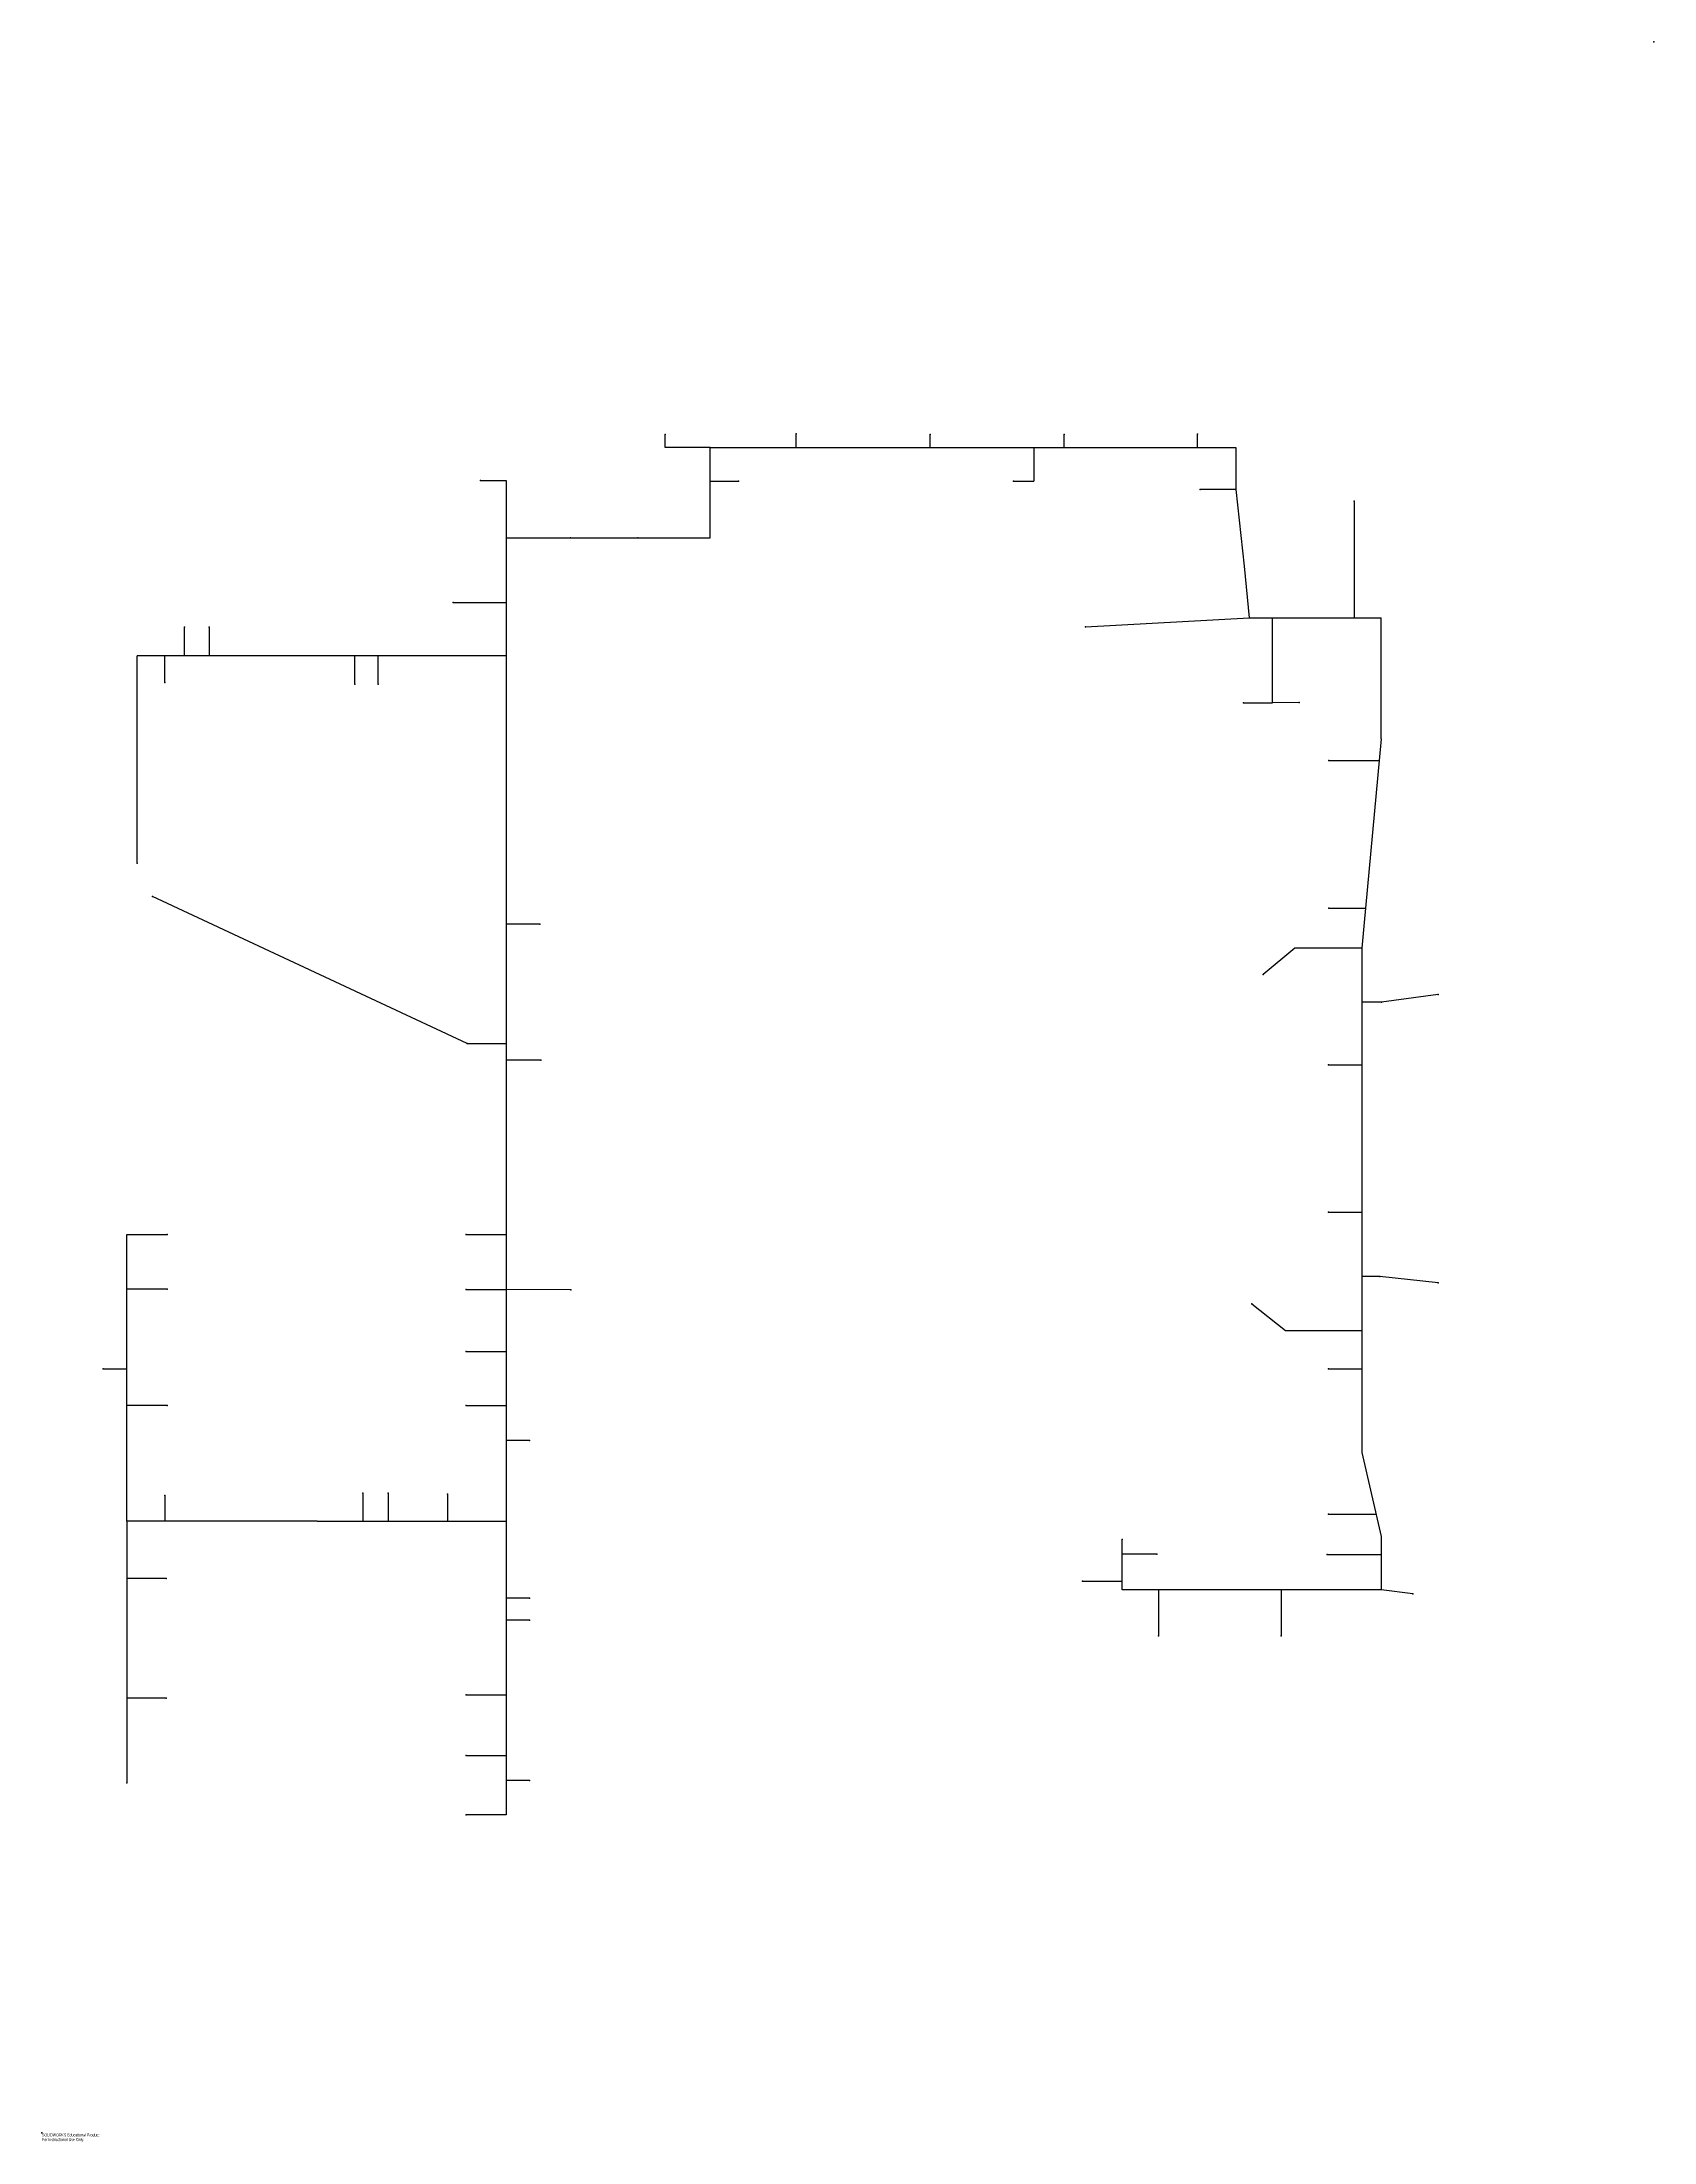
# Model space of a CAD drawing. Header units: inches. Extents: x 0 to 100, y -1 to 130.
import ezdxf

# ---------------------------------------------------------------- set-up
doc = ezdxf.new("R2010")
doc.units = ezdxf.units.IN
doc.header["$MEASUREMENT"] = 0
doc.header["$PDSIZE"] = -1
doc.styles.add('SLDTEXTSTYLE0', font='TXT', dxfattribs={"width": 0.7})

msp = doc.modelspace()

# ---------------------------------------------------------------- linework, layer by layer
at = {"color": 7, "linetype": 'Continuous'}
for p, q in [((38.81, 104.94), (38.81, 105.75)), ((41.62, 104.94), (38.81, 104.94)), ((41.62, 102.84), (41.62, 104.94)), ((41.62, 104.94), (46.96, 104.94)), ((46.96, 104.94), (46.96, 105.79)), ((46.96, 104.94), (55.32, 104.94)), ((55.32, 104.94), (55.32, 105.75)), ((55.32, 104.94), (61.77, 104.94)), ((61.77, 104.94), (61.77, 102.84)), ((61.77, 104.94), (63.66, 104.94)), ((63.66, 104.94), (63.66, 105.75)), ((63.66, 104.94), (71.97, 104.94)), ((71.97, 104.94), (71.97, 105.78)), ((71.97, 104.94), (74.36, 104.94)), ((74.36, 104.94), (74.36, 102.32)), ((27.31, 102.89), (28.9, 102.89)), ((28.9, 102.89), (28.9, 99.32)), ((41.62, 99.32), (41.62, 102.84)), ((41.62, 102.84), (43.37, 102.84)), ((60.51, 102.84), (61.77, 102.84)), ((74.36, 102.32), (72.13, 102.32)), ((74.36, 102.32), (74.86, 97.56)), ((81.71, 101.6), (81.71, 94.34)), ((28.9, 99.32), (41.62, 99.32)), ((28.9, 99.32), (28.9, 91.98)), ((74.86, 97.56), (75.19, 94.34)), ((25.61, 95.29), (28.9, 95.29)), ((64.98, 93.77), (75.19, 94.34)), ((75.19, 94.34), (83.4, 94.34)), ((76.64, 89.05), (76.64, 94.34)), ((83.4, 86.81), (83.4, 94.34)), ((8.88, 91.98), (8.88, 93.75)), ((10.42, 93.75), (10.42, 91.98)), ((5.92, 79.07), (5.92, 91.98)), ((8.88, 91.98), (5.92, 91.98)), ((7.66, 90.32), (7.66, 91.98)), ((28.9, 91.98), (8.88, 91.98)), ((19.48, 90.2), (19.48, 91.98)), ((20.93, 90.2), (20.93, 91.98)), ((28.9, 91.98), (28.9, 19.8)), ((74.83, 89.05), (76.64, 89.05)), ((78.29, 89.07), (76.64, 89.05)), ((83.4, 86.81), (82.32, 75.14)), ((80.15, 85.46), (83.27, 85.46)), ((26.47, 67.83), (6.89, 76.99)), ((80.15, 76.25), (82.42, 76.25)), ((31.01, 75.27), (28.9, 75.27)), ((82.32, 75.14), (82.2, 73.77)), ((78.03, 73.77), (76.06, 72.13)), ((82.2, 73.77), (78.03, 73.77)), ((82.2, 73.77), (82.2, 42.36)), ((86.96, 70.88), (83.42, 70.41)), ((83.42, 70.41), (82.2, 70.41)), ((26.47, 67.83), (28.9, 67.83)), ((31.07, 66.79), (28.9, 66.79)), ((80.13, 66.51), (82.2, 66.51)), ((80.13, 57.32), (82.2, 57.32)), ((5.29, 38.08), (5.29, 55.93)), ((5.29, 55.93), (7.79, 55.93)), ((26.42, 55.93), (28.9, 55.93)), ((7.79, 52.53), (5.29, 52.53)), ((26.42, 52.51), (28.9, 52.51)), ((32.93, 52.49), (28.9, 52.51)), ((83.32, 53.32), (82.2, 53.32)), ((86.95, 52.93), (83.32, 53.32)), ((75.34, 51.63), (77.44, 49.97)), ((77.44, 49.97), (82.2, 49.97)), ((26.42, 48.65), (28.9, 48.65)), ((3.81, 47.57), (5.29, 47.57)), ((80.12, 47.57), (82.2, 47.57)), ((7.79, 45.3), (5.29, 45.3)), ((26.42, 45.29), (28.9, 45.29)), ((30.37, 43.12), (28.9, 43.12)), ((82.2, 42.36), (83.4, 37.13)), ((7.64, 39.68), (7.64, 38.08)), ((19.99, 39.84), (19.99, 38.08)), ((21.55, 39.84), (21.55, 38.08)), ((25.26, 39.77), (25.26, 38.08)), ((17.13, 38.08), (5.29, 38.08)), ((5.29, 38.08), (5.29, 21.79)), ((17.13, 38.08), (28.9, 38.08)), ((80.12, 38.52), (83.08, 38.52)), ((67.27, 33.81), (67.27, 36.95)), ((83.4, 37.13), (83.4, 33.81)), ((69.43, 36.04), (67.27, 36.04)), ((80.04, 36.02), (83.4, 36.02)), ((7.73, 34.52), (5.29, 34.52)), ((64.81, 34.36), (67.27, 34.36)), ((30.37, 33.29), (28.9, 33.29)), ((69.53, 33.81), (67.27, 33.81)), ((77.18, 33.81), (69.53, 33.81)), ((69.53, 33.81), (69.53, 30.94)), ((83.4, 33.81), (77.18, 33.81)), ((77.18, 33.81), (77.18, 30.94)), ((85.37, 33.57), (83.4, 33.81)), ((30.37, 31.93), (28.9, 31.93)), ((7.73, 27.06), (5.29, 27.06)), ((26.42, 27.27), (28.9, 27.27)), ((26.42, 23.5), (28.9, 23.5)), ((30.37, 21.93), (28.9, 21.93)), ((28.9, 19.8), (26.42, 19.8))]:
    msp.add_line(p, q, dxfattribs=at)
for p in [(100.39, 130.2), (38.81, 105.75), (46.96, 105.79), (55.32, 105.75), (63.66, 105.75), (71.97, 105.78), (27.31, 102.89), (43.37, 102.84), (60.51, 102.84), (72.13, 102.32), (81.71, 101.6), (32.91, 99.32), (37.1, 99.32), (25.61, 95.29), (8.88, 93.75), (10.42, 93.75), (64.98, 93.77), (7.66, 90.32), (19.48, 90.2), (20.93, 90.2), (74.83, 89.05), (78.29, 89.07), (80.15, 85.46), (5.92, 79.07), (6.89, 76.99), (80.15, 76.25), (31.01, 75.27), (76.06, 72.13), (86.96, 70.88), (83.42, 70.41), (26.47, 67.83), (31.07, 66.79), (80.13, 66.51), (80.13, 57.32), (7.79, 55.93), (26.42, 55.93), (7.79, 52.53), (26.42, 52.51), (32.93, 52.49), (83.32, 53.32), (86.95, 52.93), (75.34, 51.63), (26.42, 48.65), (3.81, 47.57), (80.12, 47.57), (7.79, 45.3), (26.42, 45.29), (30.37, 43.12), (7.64, 39.68), (19.99, 39.84), (21.55, 39.84), (25.26, 39.77), (80.12, 38.52), (67.27, 36.95), (69.43, 36.04), (80.04, 36.02), (7.73, 34.52), (64.81, 34.36), (30.37, 33.29), (85.37, 33.57), (30.37, 31.93), (69.53, 30.94), (69.53, 30.94), (77.18, 30.94), (77.18, 30.94), (7.73, 27.06), (26.42, 27.27), (26.42, 23.5), (5.29, 21.79), (30.37, 21.93), (26.42, 19.8), (0, 0)]:
    msp.add_point(p, dxfattribs=at)

# ---------------------------------------------------------------- texts
at = {"color": 7, "linetype": 'Continuous', "char_height": 0.1903, "attachment_point": 1, "style": 'SLDTEXTSTYLE0'}
for s, insert in [('SOLIDWORKS Educational Product.', (0, -0.04)), ('For Instructional Use Only.', (0, -0.33))]:
    msp.add_mtext(s, dxfattribs=dict(at, insert=insert))

doc.saveas('drawing.dxf')
